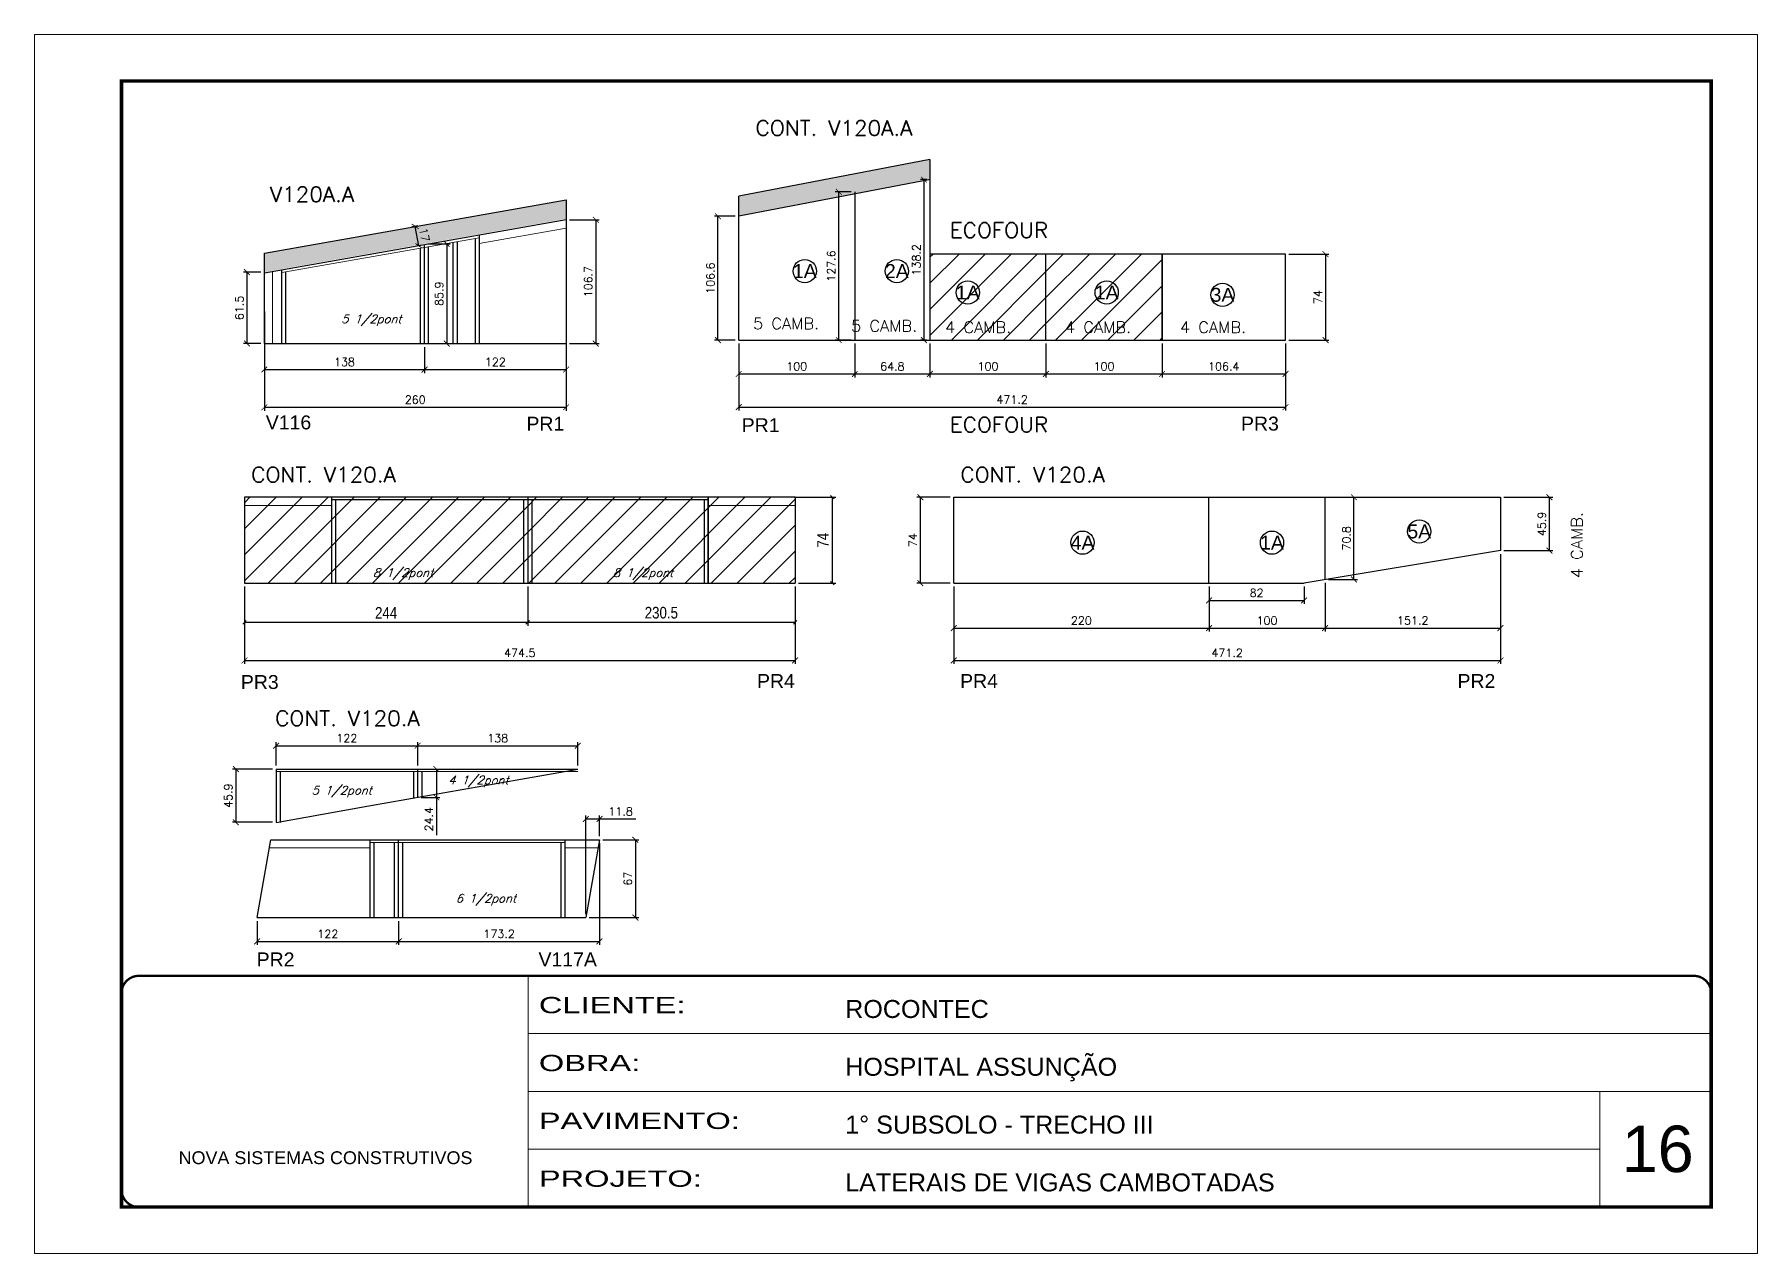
# Model space of a CAD drawing. Extents: x 2582 to 11841, y -26396 to 2611.
# Drawn here: x 7350 to 8835, y -2276 to -1226 of the extents above; entities that cross this region are included whole.
import ezdxf
from ezdxf.enums import TextEntityAlignment as Align

# ---------------------------------------------------------------- set-up
doc = ezdxf.new("R2010")
doc.units = 0
doc.linetypes.add('CONTINUO', pattern=[0])
doc.linetypes.add('DASHED', pattern=[0.75, 0.5, -0.25])
for name, color, linetype in [('5', 5, 'Continuous'), ('COTA', 241, 'Continuous'), ('Painéis', 200, 'Continuous'), ('Romaneio', 10, 'Continuous'), ('SARR_2.2x7', 40, 'Continuous'), ('SARR_3.5x7', 81, 'Continuous'), ('texto', 7, 'Continuous')]:
    doc.layers.add(name, color=color, linetype=linetype)
for name, color, linetype, lineweight in [('CARIMBO', 255, 'Continuous', 9), ('Escoras', 2, 'Continuous', 25), ('Folhas', 255, 'Continuous', 9), ('Hachura', 251, 'Continuous', 9), ('Sarr 2.2x7', 40, 'Continuous', 9), ('SARRAFO DE PRESSAO', 251, 'DASHED', 9), ('Texto Seção', 7, 'Continuous', 15)]:
    doc.layers.add(name, color=color, linetype=linetype, lineweight=lineweight)
doc.styles.add('ARIAL', font='arial.ttf')
doc.styles.add('COTA TECNICA', font='techl___.ttf', dxfattribs={"height": 10})
doc.styles.add('REGUA-120', font='ROMANS.shx', dxfattribs={"height": 15})
doc.styles.add('Romans', font='romans.shx')
doc.styles.get("Standard").update_dxf_attribs({"font": 'arial.ttf'})
doc.styles.add('Tecnologia', font='')
doc.styles.get('Tecnologia').set_extended_font_data('Forgotten Futurist')
doc.dimstyles.new('Cota Paínel', dxfattribs={"dimtxt": 7, "dimasz": 5, "dimexe": 3, "dimexo": 3, "dimgap": 3, "dimtad": 1, "dimdec": 1, "dimzin": 12, "dimdsep": 46, "dimtxsty": 'Romans', "dimblk": 'ARCHTICK', "dimcen": 0, "dimclrd": 4, "dimclre": 4, "dimclrt": 1, "dimadec": 1, "dimazin": 3, "dimtfac": 1, "dimtdec": 1, "dimtmove": 0, "dimatfit": 3, "dimldrblk": 'OBLIQUE', "dimfxl": 1, "dimtolj": 1, "dimtzin": 12, "dimarcsym": 0})
doc.dimstyles.new('PAINEL', dxfattribs={"dimtxt": 10, "dimasz": 3, "dimexe": 3, "dimexo": 3, "dimgap": 3, "dimtad": 1, "dimdec": 1, "dimzin": 12, "dimdsep": 46, "dimtxsty": 'COTA TECNICA', "dimblk1": 'OBLIQUE', "dimblk2": 'OBLIQUE', "dimsah": 1, "dimcen": 0.9, "dimclrd": 4, "dimclre": 4, "dimclrt": 240, "dimadec": 1, "dimazin": 3, "dimtfac": 1, "dimtdec": 1, "dimtmove": 0, "dimatfit": 3, "dimfxl": 1, "dimtolj": 1, "dimtzin": 12, "dimarcsym": 0})
pattern_1 = [(45, (-126439.366, -33020.383), (-11.2253202, 11.2253202), [])]
pattern_2 = [(45, (-126439.366, -33000.328), (-11.2253202, 11.2253202), [])]

msp = doc.modelspace()

# ---------------------------------------------------------------- texts
at = {"layer": '5', "linetype": 'Continuous'}
for s, p in [('V116', (7549.51, -1566.02)), ('PR1', (7774.14, -1567.16)), ('PR1', (7959.66, -1568.42)), ('PR3', (8389.98, -1567.08)), ('PR3', (7528.02, -1789.66)), ('PR4', (7972.86, -1788.77)), ('PR4', (8147.88, -1788.77)), ('PR2', (8576.56, -1788.77)), ('PR2', (7541.64, -2028.58)), ('V117A', (7784.53, -2028.58))]:
    msp.add_text(s, height=12, rotation=0.00004, dxfattribs=at).set_placement(p)
at = {"layer": 'CARIMBO', "style": 'ARIAL'}
msp.add_text('16', height=40, dxfattribs=at).set_placement((8717.99, -2205.76))
at = {"layer": 'Romaneio', "color": 255, "linetype": 'ByBlock', "style": 'ARIAL'}
for s, p in [('1A', (8014.04, -1429.71)), ('2A', (8093.36, -1429.71)), ('1A', (8154.52, -1448.14)), ('1A', (8274.22, -1448.14)), ('3A', (8374.02, -1450.15)), ('5A', (8543.6, -1653.93)), ('4A', (8253.45, -1663.6)), ('1A', (8416.67, -1663.6))]:
    msp.add_text(s, height=12, dxfattribs=at).set_placement(p, align=Align.MIDDLE_CENTER)
at = {"layer": 'texto', "color": 2, "char_height": 7.2737, "attachment_point": 5, "style": 'Romans'}
for s, insert in [('{\\Q19;\\C256;5 1/2pont}', (7640.46, -1472.09)), ('{\\Q19;\\C256;8 1/2pont}', (7667.86, -1690.65)), ('{\\Q19;\\C256;8 1/2pont}', (7874.66, -1690.65)), ('{\\Q19;\\C256;4 1/2pont}', (7732.79, -1869.27)), ('{\\Q19;\\C256;5 1/2pont}', (7614.92, -1878.08)), ('{\\Q19;\\C256;6 1/2pont}', (7739.22, -1971.15))]:
    msp.add_mtext(s, dxfattribs=dict(at, insert=insert))
at = {"layer": 'Texto Seção', "style": 'REGUA-120', "width": 1.05}
for s, height, p in [('CONT. V120A.A', 13, (7971.63, -1312.99)), ('V120A.A', 13, (7553.08, -1370.06)), ('ECOFOUR', 13, (8139.05, -1400.96)), ('5 CAMB.', 9.75, (7969.41, -1479.74)), ('5 CAMB.', 9.75, (8053.9, -1481.78)), ('4 CAMB.', 9.75, (8134.95, -1482.99)), ('4 CAMB.', 9.75, (8238.29, -1482.99)), ('4 CAMB.', 9.75, (8337.35, -1482.99)), ('ECOFOUR', 13, (8139.05, -1568.47)), ('CONT. V120.A', 13, (7536.96, -1611.52)), ('CONT. V120.A', 13, (8148.12, -1611.52)), ('CONT. V120.A', 13, (7557.58, -1821.41))]:
    msp.add_text(s, height=height, dxfattribs=at).set_placement(p)
msp.add_text('4 CAMB.', height=9.75, rotation=90, dxfattribs=at).set_placement((8684.34, -1694.26))

# ---------------------------------------------------------------- blocks, each defined once
blk = doc.blocks.new('9999999999')
at = {"color": 30, "linetype": 'CONTINUO'}
for p, q in [((98564.6, 34230.2), (98564.6, 34429.4)), ((98564.6, 34379.6), (99584, 34379.6)), ((98564.6, 34329.8), (99488, 34329.8)), ((99584, 34329.8), (99488, 34329.8)), ((99488, 34329.8), (99488, 34230.2)), ((98564.6, 34280), (99488, 34280))]:
    blk.add_line(p, q, dxfattribs=at)
at = {"color": 30, "linetype": 'CONTINUO', "const_width": 2}
blk.add_lwpolyline([(99584, 34230.2), (99584, 34414.4, 0.414214), (99569, 34429.4), (98229, 34429.4, 0.414214), (98214, 34414.4), (98214, 34245.2, 0.414214), (98229, 34230.2), (99584, 34230.2)], format="xyb", dxfattribs=at)
at = {"layer": 'Folhas'}
blk.add_lwpolyline([(98139, 34190.2), (99624, 34190.2), (99624, 35240.2), (98139, 35240.2)], close=True, dxfattribs=at)
at = {"layer": 'Folhas', "color": 30, "const_width": 3}
blk.add_lwpolyline([(98214, 34230.2), (99584, 34230.2), (99584, 35200.2), (98214, 35200.2)], close=True, dxfattribs=at)
at = {"color": 7, "linetype": 'Continuous', "ltscale": 5, "style": 'ARIAL'}
for s, height, p in [('ROCONTEC', 15.48, (98837.7, 34393.1)), ('HOSPITAL ASSUNÇÃO', 15.483, (98837.7, 34343.3)), ('1° SUBSOLO - TRECHO III', 15.483, (98837.7, 34293.5)), ('NOVA SISTEMAS CONSTRUTIVOS', 11.059, (98263.2, 34267.2)), ('LATERAIS DE VIGAS CAMBOTADAS', 15.483, (98837.7, 34243.7))]:
    blk.add_text(s, height=height, dxfattribs=at).set_placement(p)
at = {"layer": 'Folhas', "color": 7, "style": 'Tecnologia', "width": 1.5}
for s, p in [('CLIENTE:', (98573.7, 34397.2)), ('OBRA:', (98573.7, 34347.3)), ('PAVIMENTO:', (98573.7, 34297.5)), ('PROJETO:', (98573.7, 34247.7))]:
    blk.add_text(s, height=14, dxfattribs=at).set_placement(p)
blk = doc.blocks.new('_ArchTick')
at = {"color": 0, "linetype": 'ByBlock', "const_width": 0.15}
blk.add_lwpolyline([(-0.5, -0.5), (0.5, 0.5)], dxfattribs=at)
blk = doc.blocks.new('*D469')
at = {"layer": 'COTA', "color": 4, "linetype": 'ByBlock', "lineweight": -2, "transparency": 16777216}
for p, q in [((7548.3, -1495.1), (7548.3, -1517.5)), ((7686.3, -1495.1), (7686.3, -1517.5)), ((7548.3, -1514.5), (7686.3, -1514.5))]:
    blk.add_line(p, q, dxfattribs=at)
at = {"layer": 'Defpoints', "color": 0, "linetype": 'ByBlock', "transparency": 16777216}
for p in [(7548.3, -1492.1), (7686.3, -1492.1), (7686.3, -1514.5)]:
    blk.add_point(p, dxfattribs=at)
at = {"layer": 'COTA', "color": 4, "linetype": 'ByBlock', "lineweight": -2, "transparency": 16777216, "xscale": 5, "yscale": 5, "zscale": 5, "rotation": 180}
blk.add_blockref('_ArchTick', (7548.3, -1514.5), dxfattribs=at)
at = {"layer": 'COTA', "color": 4, "linetype": 'ByBlock', "lineweight": -2, "transparency": 16777216, "xscale": 5, "yscale": 5, "zscale": 5}
blk.add_blockref('_ArchTick', (7686.3, -1514.5), dxfattribs=at)
at = {"layer": 'COTA', "color": 1, "linetype": 'ByBlock', "transparency": 16777216, "insert": (7617.3, -1508), "char_height": 7, "attachment_point": 5, "style": 'Romans'}
blk.add_mtext('\\A1;138', dxfattribs=at)
blk = doc.blocks.new('_Oblique')
at = {"color": 0, "linetype": 'ByBlock', "lineweight": -2}
blk.add_line((-0.5, -0.5), (0.5, 0.5), dxfattribs=at)
blk = doc.blocks.new('*D470')
at = {"layer": 'COTA', "color": 4, "linetype": 'ByBlock', "lineweight": -2, "transparency": 16777216}
for p, q in [((7686.3, -1495.1), (7686.3, -1517.5)), ((7808.3, -1495.1), (7808.3, -1517.5)), ((7686.3, -1514.5), (7808.3, -1514.5))]:
    blk.add_line(p, q, dxfattribs=at)
at = {"layer": 'Defpoints', "color": 0, "linetype": 'ByBlock', "transparency": 16777216}
for p in [(7686.3, -1492.1), (7808.3, -1492.1), (7808.3, -1514.5)]:
    blk.add_point(p, dxfattribs=at)
at = {"layer": 'COTA', "color": 4, "linetype": 'ByBlock', "lineweight": -2, "transparency": 16777216, "xscale": 5, "yscale": 5, "zscale": 5, "rotation": 180}
blk.add_blockref('_ArchTick', (7686.3, -1514.5), dxfattribs=at)
at = {"layer": 'COTA', "color": 4, "linetype": 'ByBlock', "lineweight": -2, "transparency": 16777216, "xscale": 5, "yscale": 5, "zscale": 5}
blk.add_blockref('_ArchTick', (7808.3, -1514.5), dxfattribs=at)
at = {"layer": 'COTA', "color": 1, "linetype": 'ByBlock', "transparency": 16777216, "insert": (7747.3, -1508), "char_height": 7, "attachment_point": 5, "style": 'Romans'}
blk.add_mtext('\\A1;122', dxfattribs=at)
blk = doc.blocks.new('*D471')
at = {"layer": 'COTA', "color": 4, "linetype": 'ByBlock', "lineweight": -2, "transparency": 16777216}
for p, q in [((7545.3, -1430.6), (7530.3, -1430.6)), ((7533.3, -1430.6), (7533.3, -1492.1)), ((7545.3, -1492.1), (7530.3, -1492.1))]:
    blk.add_line(p, q, dxfattribs=at)
at = {"layer": 'Defpoints', "color": 0, "linetype": 'ByBlock', "transparency": 16777216}
for p in [(7548.3, -1430.6), (7533.3, -1492.1), (7548.3, -1492.1)]:
    blk.add_point(p, dxfattribs=at)
at = {"layer": 'COTA', "color": 4, "linetype": 'ByBlock', "lineweight": -2, "transparency": 16777216, "xscale": 5, "yscale": 5, "zscale": 5}
for p, rotation in [((7533.3, -1430.6), 90), ((7533.3, -1492.1), 270)]:
    blk.add_blockref('_ArchTick', p, dxfattribs=dict(at, rotation=rotation))
at = {"layer": 'COTA', "color": 1, "linetype": 'ByBlock', "transparency": 16777216, "insert": (7526.8, -1461.4), "char_height": 7, "attachment_point": 5, "rotation": 90, "style": 'Romans'}
blk.add_mtext('\\A1;61.5', dxfattribs=at)
blk = doc.blocks.new('*D472')
at = {"layer": 'COTA', "color": 4, "linetype": 'ByBlock', "lineweight": -2, "transparency": 16777216}
for p, q in [((7689.2, -1406.2), (7708.4, -1406.2)), ((7705.4, -1406.2), (7705.4, -1492.1)), ((7689.3, -1492.1), (7708.4, -1492.1))]:
    blk.add_line(p, q, dxfattribs=at)
at = {"layer": 'Defpoints', "color": 0, "linetype": 'ByBlock', "transparency": 16777216}
for p in [(7686.2, -1406.2), (7686.3, -1492.1), (7705.4, -1492.1)]:
    blk.add_point(p, dxfattribs=at)
at = {"layer": 'COTA', "color": 4, "linetype": 'ByBlock', "lineweight": -2, "transparency": 16777216, "xscale": 5, "yscale": 5, "zscale": 5}
for p, rotation in [((7705.4, -1406.2), 90), ((7705.4, -1492.1), 270)]:
    blk.add_blockref('_ArchTick', p, dxfattribs=dict(at, rotation=rotation))
at = {"layer": 'COTA', "color": 1, "linetype": 'ByBlock', "transparency": 16777216, "insert": (7698.9, -1449.2), "char_height": 7, "attachment_point": 5, "rotation": 90, "style": 'Romans'}
blk.add_mtext('\\A1;85.9', dxfattribs=at)
blk = doc.blocks.new('*D473')
at = {"layer": 'COTA', "color": 4, "linetype": 'ByBlock', "lineweight": -2, "transparency": 16777216}
for p, q in [((7811.3, -1385.5), (7836.9, -1385.5)), ((7833.9, -1385.5), (7833.9, -1492.1)), ((7811.3, -1492.1), (7836.9, -1492.1))]:
    blk.add_line(p, q, dxfattribs=at)
at = {"layer": 'Defpoints', "color": 0, "linetype": 'ByBlock', "transparency": 16777216}
for p in [(7808.3, -1385.5), (7808.3, -1492.1), (7833.9, -1492.1)]:
    blk.add_point(p, dxfattribs=at)
at = {"layer": 'COTA', "color": 4, "linetype": 'ByBlock', "lineweight": -2, "transparency": 16777216, "xscale": 5, "yscale": 5, "zscale": 5}
for p, rotation in [((7833.9, -1385.5), 90), ((7833.9, -1492.1), 270)]:
    blk.add_blockref('_ArchTick', p, dxfattribs=dict(at, rotation=rotation))
at = {"layer": 'COTA', "color": 1, "linetype": 'ByBlock', "transparency": 16777216, "insert": (7827.4, -1438.8), "char_height": 7, "attachment_point": 5, "rotation": 90, "style": 'Romans'}
blk.add_mtext('\\A1;106.7', dxfattribs=at)
blk = doc.blocks.new('*D474')
at = {"layer": 'COTA', "color": 4, "linetype": 'ByBlock', "lineweight": -2, "transparency": 16777216}
for p, q in [((7808.3, -1441.8), (7808.3, -1550)), ((7548.3, -1464.4), (7548.3, -1550)), ((7548.3, -1547), (7808.3, -1547))]:
    blk.add_line(p, q, dxfattribs=at)
at = {"layer": 'Defpoints', "color": 0, "linetype": 'ByBlock', "transparency": 16777216}
for p in [(7808.3, -1438.8), (7548.3, -1461.4), (7808.3, -1547)]:
    blk.add_point(p, dxfattribs=at)
at = {"layer": 'COTA', "color": 4, "linetype": 'ByBlock', "lineweight": -2, "transparency": 16777216, "xscale": 5, "yscale": 5, "zscale": 5, "rotation": 180}
blk.add_blockref('_ArchTick', (7548.3, -1547), dxfattribs=at)
at = {"layer": 'COTA', "color": 4, "linetype": 'ByBlock', "lineweight": -2, "transparency": 16777216, "xscale": 5, "yscale": 5, "zscale": 5}
blk.add_blockref('_ArchTick', (7808.3, -1547), dxfattribs=at)
at = {"layer": 'COTA', "color": 1, "linetype": 'ByBlock', "transparency": 16777216, "insert": (7678.3, -1540.5), "char_height": 7, "attachment_point": 5, "style": 'Romans'}
blk.add_mtext('\\A1;260', dxfattribs=at)
blk = doc.blocks.new('*D475')
at = {"layer": 'COTA', "color": 4, "linetype": 'ByBlock', "lineweight": -2, "transparency": 16777216}
for p, q in [((8431.3, -1415.1), (8465.8, -1415.1)), ((8462.8, -1415.1), (8462.8, -1489.1)), ((8431.3, -1489.1), (8465.8, -1489.1))]:
    blk.add_line(p, q, dxfattribs=at)
at = {"layer": 'Defpoints', "color": 0, "linetype": 'ByBlock', "transparency": 16777216}
for p in [(8428.3, -1415.1), (8428.3, -1489.1), (8462.8, -1489.1)]:
    blk.add_point(p, dxfattribs=at)
at = {"layer": 'COTA', "color": 4, "linetype": 'ByBlock', "lineweight": -2, "transparency": 16777216, "xscale": 5, "yscale": 5, "zscale": 5}
for p, rotation in [((8462.8, -1415.1), 90), ((8462.8, -1489.1), 270)]:
    blk.add_blockref('_ArchTick', p, dxfattribs=dict(at, rotation=rotation))
at = {"layer": 'COTA', "color": 1, "linetype": 'ByBlock', "transparency": 16777216, "insert": (8456.3, -1452.1), "char_height": 7, "attachment_point": 5, "rotation": 90, "style": 'Romans'}
blk.add_mtext('\\A1;74', dxfattribs=at)
blk = doc.blocks.new('*D476')
at = {"layer": 'COTA', "color": 4, "linetype": 'ByBlock', "lineweight": -2, "transparency": 16777216}
for p, q in [((8121.9, -1492.1), (8121.9, -1521.3)), ((8221.9, -1492.1), (8221.9, -1521.3)), ((8121.9, -1518.3), (8221.9, -1518.3))]:
    blk.add_line(p, q, dxfattribs=at)
at = {"layer": 'Defpoints', "color": 0, "linetype": 'ByBlock', "transparency": 16777216}
for p in [(8121.9, -1489.1), (8221.9, -1489.1), (8221.9, -1518.3)]:
    blk.add_point(p, dxfattribs=at)
at = {"layer": 'COTA', "color": 4, "linetype": 'ByBlock', "lineweight": -2, "transparency": 16777216, "xscale": 5, "yscale": 5, "zscale": 5, "rotation": 180}
blk.add_blockref('_ArchTick', (8121.9, -1518.3), dxfattribs=at)
at = {"layer": 'COTA', "color": 4, "linetype": 'ByBlock', "lineweight": -2, "transparency": 16777216, "xscale": 5, "yscale": 5, "zscale": 5}
blk.add_blockref('_ArchTick', (8221.9, -1518.3), dxfattribs=at)
at = {"layer": 'COTA', "color": 1, "linetype": 'ByBlock', "transparency": 16777216, "insert": (8171.9, -1511.8), "char_height": 7, "attachment_point": 5, "style": 'Romans'}
blk.add_mtext('\\A1;100', dxfattribs=at)
blk = doc.blocks.new('*D477')
at = {"layer": 'COTA', "color": 4, "linetype": 'ByBlock', "lineweight": -2, "transparency": 16777216}
for p, q in [((8321.9, -1492.1), (8321.9, -1521.3)), ((8428.3, -1492.1), (8428.3, -1521.3)), ((8321.9, -1518.3), (8428.3, -1518.3))]:
    blk.add_line(p, q, dxfattribs=at)
at = {"layer": 'Defpoints', "color": 0, "linetype": 'ByBlock', "transparency": 16777216}
for p in [(8321.9, -1489.1), (8428.3, -1489.1), (8428.3, -1518.3)]:
    blk.add_point(p, dxfattribs=at)
at = {"layer": 'COTA', "color": 4, "linetype": 'ByBlock', "lineweight": -2, "transparency": 16777216, "xscale": 5, "yscale": 5, "zscale": 5, "rotation": 180}
blk.add_blockref('_ArchTick', (8321.9, -1518.3), dxfattribs=at)
at = {"layer": 'COTA', "color": 4, "linetype": 'ByBlock', "lineweight": -2, "transparency": 16777216, "xscale": 5, "yscale": 5, "zscale": 5}
blk.add_blockref('_ArchTick', (8428.3, -1518.3), dxfattribs=at)
at = {"layer": 'COTA', "color": 1, "linetype": 'ByBlock', "transparency": 16777216, "insert": (8375.1, -1511.8), "char_height": 7, "attachment_point": 5, "style": 'Romans'}
blk.add_mtext('\\A1;106.4', dxfattribs=at)
blk = doc.blocks.new('*D478')
at = {"layer": 'COTA', "color": 4, "linetype": 'ByBlock', "lineweight": -2, "transparency": 16777216}
for p, q in [((8221.9, -1492.1), (8221.9, -1521.3)), ((8321.9, -1492.1), (8321.9, -1521.3)), ((8221.9, -1518.3), (8321.9, -1518.3))]:
    blk.add_line(p, q, dxfattribs=at)
at = {"layer": 'Defpoints', "color": 0, "linetype": 'ByBlock', "transparency": 16777216}
for p in [(8221.9, -1489.1), (8321.9, -1489.1), (8321.9, -1518.3)]:
    blk.add_point(p, dxfattribs=at)
at = {"layer": 'COTA', "color": 4, "linetype": 'ByBlock', "lineweight": -2, "transparency": 16777216, "xscale": 5, "yscale": 5, "zscale": 5, "rotation": 180}
blk.add_blockref('_ArchTick', (8221.9, -1518.3), dxfattribs=at)
at = {"layer": 'COTA', "color": 4, "linetype": 'ByBlock', "lineweight": -2, "transparency": 16777216, "xscale": 5, "yscale": 5, "zscale": 5}
blk.add_blockref('_ArchTick', (8321.9, -1518.3), dxfattribs=at)
at = {"layer": 'COTA', "color": 1, "linetype": 'ByBlock', "transparency": 16777216, "insert": (8271.9, -1511.8), "char_height": 7, "attachment_point": 5, "style": 'Romans'}
blk.add_mtext('\\A1;100', dxfattribs=at)
blk = doc.blocks.new('*D479')
at = {"layer": 'COTA', "color": 4, "linetype": 'ByBlock', "lineweight": -2, "transparency": 16777216}
for p, q in [((8057.1, -1492.1), (8057.1, -1521.3)), ((8121.9, -1492.1), (8121.9, -1521.3)), ((8057.1, -1518.3), (8121.9, -1518.3))]:
    blk.add_line(p, q, dxfattribs=at)
at = {"layer": 'Defpoints', "color": 0, "linetype": 'ByBlock', "transparency": 16777216}
for p in [(8057.1, -1489.1), (8121.9, -1489.1), (8121.9, -1518.3)]:
    blk.add_point(p, dxfattribs=at)
at = {"layer": 'COTA', "color": 4, "linetype": 'ByBlock', "lineweight": -2, "transparency": 16777216, "xscale": 5, "yscale": 5, "zscale": 5, "rotation": 180}
blk.add_blockref('_ArchTick', (8057.1, -1518.3), dxfattribs=at)
at = {"layer": 'COTA', "color": 4, "linetype": 'ByBlock', "lineweight": -2, "transparency": 16777216, "xscale": 5, "yscale": 5, "zscale": 5}
blk.add_blockref('_ArchTick', (8121.9, -1518.3), dxfattribs=at)
at = {"layer": 'COTA', "color": 1, "linetype": 'ByBlock', "transparency": 16777216, "insert": (8089.5, -1511.8), "char_height": 7, "attachment_point": 5, "style": 'Romans'}
blk.add_mtext('\\A1;64.8', dxfattribs=at)
blk = doc.blocks.new('*D480')
at = {"layer": 'COTA', "color": 4, "linetype": 'ByBlock', "lineweight": -2, "transparency": 16777216}
for p, q in [((7957.1, -1492.1), (7957.1, -1521.3)), ((8057.1, -1492.1), (8057.1, -1521.3)), ((7957.1, -1518.3), (8057.1, -1518.3))]:
    blk.add_line(p, q, dxfattribs=at)
at = {"layer": 'Defpoints', "color": 0, "linetype": 'ByBlock', "transparency": 16777216}
for p in [(7957.1, -1489.1), (8057.1, -1489.1), (8057.1, -1518.3)]:
    blk.add_point(p, dxfattribs=at)
at = {"layer": 'COTA', "color": 4, "linetype": 'ByBlock', "lineweight": -2, "transparency": 16777216, "xscale": 5, "yscale": 5, "zscale": 5, "rotation": 180}
blk.add_blockref('_ArchTick', (7957.1, -1518.3), dxfattribs=at)
at = {"layer": 'COTA', "color": 4, "linetype": 'ByBlock', "lineweight": -2, "transparency": 16777216, "xscale": 5, "yscale": 5, "zscale": 5}
blk.add_blockref('_ArchTick', (8057.1, -1518.3), dxfattribs=at)
at = {"layer": 'COTA', "color": 1, "linetype": 'ByBlock', "transparency": 16777216, "insert": (8007.1, -1511.8), "char_height": 7, "attachment_point": 5, "style": 'Romans'}
blk.add_mtext('\\A1;100', dxfattribs=at)
blk = doc.blocks.new('*D75')
at = {"layer": 'COTA', "color": 4, "linetype": 'ByBlock', "lineweight": -2, "transparency": 16777216}
for p, q in [((7957.1, -1492.1), (7957.1, -1549.9)), ((8428.3, -1492.1), (8428.3, -1549.9)), ((7957.1, -1546.9), (8428.3, -1546.9))]:
    blk.add_line(p, q, dxfattribs=at)
at = {"layer": 'Defpoints', "color": 0, "linetype": 'ByBlock', "transparency": 16777216}
for p in [(7957.1, -1489.1), (8428.3, -1489.1), (8428.3, -1546.9)]:
    blk.add_point(p, dxfattribs=at)
at = {"layer": 'COTA', "color": 4, "linetype": 'ByBlock', "lineweight": -2, "transparency": 16777216, "xscale": 5, "yscale": 5, "zscale": 5, "rotation": 180}
blk.add_blockref('_ArchTick', (7957.1, -1546.9), dxfattribs=at)
at = {"layer": 'COTA', "color": 4, "linetype": 'ByBlock', "lineweight": -2, "transparency": 16777216, "xscale": 5, "yscale": 5, "zscale": 5}
blk.add_blockref('_ArchTick', (8428.3, -1546.9), dxfattribs=at)
at = {"layer": 'COTA', "color": 1, "linetype": 'ByBlock', "transparency": 16777216, "insert": (8192.7, -1540.4), "char_height": 7, "attachment_point": 5, "style": 'Romans'}
blk.add_mtext('\\A1;471.2', dxfattribs=at)
blk = doc.blocks.new('*D481')
at = {"layer": 'COTA', "color": 4, "linetype": 'ByBlock', "lineweight": -2, "transparency": 16777216}
for p, q in [((8119.3, -1350.9), (8113.7, -1350.9)), ((8116.7, -1350.9), (8116.7, -1489.1)), ((8118.9, -1489.1), (8113.7, -1489.1))]:
    blk.add_line(p, q, dxfattribs=at)
at = {"layer": 'Defpoints', "color": 0, "linetype": 'ByBlock', "transparency": 16777216}
for p in [(8122.3, -1350.9), (8116.7, -1489.1), (8121.9, -1489.1)]:
    blk.add_point(p, dxfattribs=at)
at = {"layer": 'COTA', "color": 4, "linetype": 'ByBlock', "lineweight": -2, "transparency": 16777216, "xscale": 5, "yscale": 5, "zscale": 5}
for p, rotation in [((8116.7, -1350.9), 90), ((8116.7, -1489.1), 270)]:
    blk.add_blockref('_ArchTick', p, dxfattribs=dict(at, rotation=rotation))
at = {"layer": 'COTA', "color": 1, "linetype": 'ByBlock', "transparency": 16777216, "insert": (8110.2, -1420), "char_height": 7, "attachment_point": 5, "rotation": 90, "style": 'Romans'}
blk.add_mtext('\\A1;138.2', dxfattribs=at)
blk = doc.blocks.new('*D482')
at = {"layer": 'COTA', "color": 4, "linetype": 'ByBlock', "lineweight": -2, "transparency": 16777216}
for p, q in [((8054.1, -1361.4), (8040.3, -1361.4)), ((8043.3, -1489.1), (8043.3, -1361.4)), ((8054.1, -1489.1), (8040.3, -1489.1))]:
    blk.add_line(p, q, dxfattribs=at)
at = {"layer": 'Defpoints', "color": 0, "linetype": 'ByBlock', "transparency": 16777216}
for p in [(8043.3, -1361.4), (8057.1, -1361.4), (8057.1, -1489.1)]:
    blk.add_point(p, dxfattribs=at)
at = {"layer": 'COTA', "color": 4, "linetype": 'ByBlock', "lineweight": -2, "transparency": 16777216, "xscale": 5, "yscale": 5, "zscale": 5}
for p, rotation in [((8043.3, -1361.4), 90), ((8043.3, -1489.1), 270)]:
    blk.add_blockref('_ArchTick', p, dxfattribs=dict(at, rotation=rotation))
at = {"layer": 'COTA', "color": 1, "linetype": 'ByBlock', "transparency": 16777216, "insert": (8036.8, -1425.3), "char_height": 7, "attachment_point": 5, "rotation": 90, "style": 'Romans'}
blk.add_mtext('\\A1;127.6', dxfattribs=at)
blk = doc.blocks.new('*D483')
at = {"layer": 'COTA', "color": 4, "linetype": 'ByBlock', "lineweight": -2, "transparency": 16777216}
for p, q in [((7954.1, -1382.5), (7936.2, -1382.5)), ((7939.2, -1489.1), (7939.2, -1382.5)), ((7954.1, -1489.1), (7936.2, -1489.1))]:
    blk.add_line(p, q, dxfattribs=at)
at = {"layer": 'Defpoints', "color": 0, "linetype": 'ByBlock', "transparency": 16777216}
for p in [(7939.2, -1382.5), (7957.1, -1382.5), (7957.1, -1489.1)]:
    blk.add_point(p, dxfattribs=at)
at = {"layer": 'COTA', "color": 4, "linetype": 'ByBlock', "lineweight": -2, "transparency": 16777216, "xscale": 5, "yscale": 5, "zscale": 5}
for p, rotation in [((7939.2, -1382.5), 90), ((7939.2, -1489.1), 270)]:
    blk.add_blockref('_ArchTick', p, dxfattribs=dict(at, rotation=rotation))
at = {"layer": 'COTA', "color": 1, "linetype": 'ByBlock', "transparency": 16777216, "insert": (7932.7, -1435.8), "char_height": 7, "attachment_point": 5, "rotation": 90, "style": 'Romans'}
blk.add_mtext('\\A1;106.6', dxfattribs=at)
blk = doc.blocks.new('*D571')
at = {"layer": 'COTA', "color": 4, "linetype": 'ByBlock', "lineweight": -2, "transparency": 16777216}
for p, q in [((7531.2, -1701.5), (7531.2, -1735.2)), ((7775.2, -1701.5), (7775.2, -1735.2)), ((7531.2, -1732.2), (7775.2, -1732.2))]:
    blk.add_line(p, q, dxfattribs=at)
at = {"layer": 'Defpoints', "color": 0, "linetype": 'ByBlock', "transparency": 16777216}
for p in [(7531.2, -1698.5), (7775.2, -1698.5), (7775.2, -1732.2)]:
    blk.add_point(p, dxfattribs=at)
at = {"layer": 'COTA', "color": 4, "linetype": 'ByBlock', "lineweight": -2, "transparency": 16777216, "xscale": 3, "yscale": 3, "zscale": 3, "rotation": 180}
blk.add_blockref('_Oblique', (7531.2, -1732.2), dxfattribs=at)
at = {"layer": 'COTA', "color": 4, "linetype": 'ByBlock', "lineweight": -2, "transparency": 16777216, "xscale": 3, "yscale": 3, "zscale": 3}
blk.add_blockref('_Oblique', (7775.2, -1732.2), dxfattribs=at)
at = {"layer": 'COTA', "color": 240, "linetype": 'ByBlock', "transparency": 16777216, "insert": (7653.2, -1724.1), "char_height": 10, "attachment_point": 5, "style": 'COTA TECNICA'}
blk.add_mtext('\\A1;244', dxfattribs=at)
blk = doc.blocks.new('*D572')
at = {"layer": 'COTA', "color": 4, "linetype": 'ByBlock', "lineweight": -2, "transparency": 16777216}
for p, q in [((7775.2, -1701.5), (7775.2, -1735.2)), ((8005.7, -1701.5), (8005.7, -1735.2)), ((7775.2, -1732.2), (8005.7, -1732.2))]:
    blk.add_line(p, q, dxfattribs=at)
at = {"layer": 'Defpoints', "color": 0, "linetype": 'ByBlock', "transparency": 16777216}
for p in [(7775.2, -1698.5), (8005.7, -1698.5), (8005.7, -1732.2)]:
    blk.add_point(p, dxfattribs=at)
at = {"layer": 'COTA', "color": 4, "linetype": 'ByBlock', "lineweight": -2, "transparency": 16777216, "xscale": 3, "yscale": 3, "zscale": 3, "rotation": 180}
blk.add_blockref('_Oblique', (7775.2, -1732.2), dxfattribs=at)
at = {"layer": 'COTA', "color": 4, "linetype": 'ByBlock', "lineweight": -2, "transparency": 16777216, "xscale": 3, "yscale": 3, "zscale": 3}
blk.add_blockref('_Oblique', (8005.7, -1732.2), dxfattribs=at)
at = {"layer": 'COTA', "color": 240, "linetype": 'ByBlock', "transparency": 16777216, "insert": (7890.4, -1724), "char_height": 10, "attachment_point": 5, "style": 'COTA TECNICA'}
blk.add_mtext('\\A1;230.5', dxfattribs=at)
blk = doc.blocks.new('*D85')
at = {"layer": 'Defpoints', "color": 0, "linetype": 'ByBlock', "transparency": 16777216}
for p in [(8002.2, -1624.5), (8037.8, -1624.5), (8005.7, -1698.5)]:
    blk.add_point(p, dxfattribs=at)
at = {"layer": 'Escoras', "color": 4, "linetype": 'ByBlock', "lineweight": -2, "transparency": 16777216}
for p, q in [((8005.2, -1624.5), (8040.8, -1624.5)), ((8037.8, -1698.5), (8037.8, -1624.5)), ((8008.7, -1698.5), (8040.8, -1698.5))]:
    blk.add_line(p, q, dxfattribs=at)
at = {"layer": 'Escoras', "color": 4, "linetype": 'ByBlock', "lineweight": -2, "transparency": 16777216, "xscale": 3, "yscale": 3, "zscale": 3}
for p, rotation in [((8037.8, -1624.5), 90), ((8037.8, -1698.5), 270)]:
    blk.add_blockref('_Oblique', p, dxfattribs=dict(at, rotation=rotation))
at = {"layer": 'Escoras', "color": 240, "linetype": 'ByBlock', "transparency": 16777216, "insert": (8029.7, -1661.5), "char_height": 10, "attachment_point": 5, "rotation": 90, "style": 'COTA TECNICA'}
blk.add_mtext('\\A1;74', dxfattribs=at)
blk = doc.blocks.new('*D573')
at = {"layer": 'COTA', "color": 4, "linetype": 'ByBlock', "lineweight": -2, "transparency": 16777216}
for p, q in [((7531.2, -1701.5), (7531.2, -1768.1)), ((8005.7, -1701.5), (8005.7, -1768.1)), ((7531.2, -1765.1), (8005.7, -1765.1))]:
    blk.add_line(p, q, dxfattribs=at)
at = {"layer": 'Defpoints', "color": 0, "linetype": 'ByBlock', "transparency": 16777216}
for p in [(7531.2, -1698.5), (8005.7, -1698.5), (8005.7, -1765.1)]:
    blk.add_point(p, dxfattribs=at)
at = {"layer": 'COTA', "color": 4, "linetype": 'ByBlock', "lineweight": -2, "transparency": 16777216, "xscale": 5, "yscale": 5, "zscale": 5, "rotation": 180}
blk.add_blockref('_ArchTick', (7531.2, -1765.1), dxfattribs=at)
at = {"layer": 'COTA', "color": 4, "linetype": 'ByBlock', "lineweight": -2, "transparency": 16777216, "xscale": 5, "yscale": 5, "zscale": 5}
blk.add_blockref('_ArchTick', (8005.7, -1765.1), dxfattribs=at)
at = {"layer": 'COTA', "color": 1, "linetype": 'ByBlock', "transparency": 16777216, "insert": (7768.4, -1758.6), "char_height": 7, "attachment_point": 5, "style": 'Romans'}
blk.add_mtext('\\A1;474.5', dxfattribs=at)
blk = doc.blocks.new('*D574')
at = {"layer": 'COTA', "color": 4, "linetype": 'ByBlock', "lineweight": -2, "transparency": 16777216}
for p, q in [((8142.4, -1701.5), (8142.4, -1740.2)), ((8362.4, -1701.5), (8362.4, -1740.2)), ((8142.4, -1737.2), (8362.4, -1737.2))]:
    blk.add_line(p, q, dxfattribs=at)
at = {"layer": 'Defpoints', "color": 0, "linetype": 'ByBlock', "transparency": 16777216}
for p in [(8142.4, -1698.5), (8362.4, -1698.5), (8362.4, -1737.2)]:
    blk.add_point(p, dxfattribs=at)
at = {"layer": 'COTA', "color": 4, "linetype": 'ByBlock', "lineweight": -2, "transparency": 16777216, "xscale": 5, "yscale": 5, "zscale": 5, "rotation": 180}
blk.add_blockref('_ArchTick', (8142.4, -1737.2), dxfattribs=at)
at = {"layer": 'COTA', "color": 4, "linetype": 'ByBlock', "lineweight": -2, "transparency": 16777216, "xscale": 5, "yscale": 5, "zscale": 5}
blk.add_blockref('_ArchTick', (8362.4, -1737.2), dxfattribs=at)
at = {"layer": 'COTA', "color": 1, "linetype": 'ByBlock', "transparency": 16777216, "insert": (8252.4, -1730.7), "char_height": 7, "attachment_point": 5, "style": 'Romans'}
blk.add_mtext('\\A1;220', dxfattribs=at)
blk = doc.blocks.new('*D575')
at = {"layer": 'COTA', "color": 4, "linetype": 'ByBlock', "lineweight": -2, "transparency": 16777216}
for p, q in [((8362.4, -1701.5), (8362.4, -1740.2)), ((8462.4, -1698.3), (8462.4, -1740.2)), ((8362.4, -1737.2), (8462.4, -1737.2))]:
    blk.add_line(p, q, dxfattribs=at)
at = {"layer": 'Defpoints', "color": 0, "linetype": 'ByBlock', "transparency": 16777216}
for p in [(8362.4, -1698.5), (8462.4, -1695.3), (8462.4, -1737.2)]:
    blk.add_point(p, dxfattribs=at)
at = {"layer": 'COTA', "color": 4, "linetype": 'ByBlock', "lineweight": -2, "transparency": 16777216, "xscale": 5, "yscale": 5, "zscale": 5, "rotation": 180}
blk.add_blockref('_ArchTick', (8362.4, -1737.2), dxfattribs=at)
at = {"layer": 'COTA', "color": 4, "linetype": 'ByBlock', "lineweight": -2, "transparency": 16777216, "xscale": 5, "yscale": 5, "zscale": 5}
blk.add_blockref('_ArchTick', (8462.4, -1737.2), dxfattribs=at)
at = {"layer": 'COTA', "color": 1, "linetype": 'ByBlock', "transparency": 16777216, "insert": (8412.4, -1730.7), "char_height": 7, "attachment_point": 5, "style": 'Romans'}
blk.add_mtext('\\A1;100', dxfattribs=at)
blk = doc.blocks.new('*D576')
at = {"layer": 'COTA', "color": 4, "linetype": 'ByBlock', "lineweight": -2, "transparency": 16777216}
for p, q in [((8613.6, -1673.4), (8613.6, -1740.2)), ((8462.4, -1698.3), (8462.4, -1740.2)), ((8462.4, -1737.2), (8613.6, -1737.2))]:
    blk.add_line(p, q, dxfattribs=at)
at = {"layer": 'Defpoints', "color": 0, "linetype": 'ByBlock', "transparency": 16777216}
for p in [(8613.6, -1670.4), (8462.4, -1695.3), (8613.6, -1737.2)]:
    blk.add_point(p, dxfattribs=at)
at = {"layer": 'COTA', "color": 4, "linetype": 'ByBlock', "lineweight": -2, "transparency": 16777216, "xscale": 5, "yscale": 5, "zscale": 5, "rotation": 180}
blk.add_blockref('_ArchTick', (8462.4, -1737.2), dxfattribs=at)
at = {"layer": 'COTA', "color": 4, "linetype": 'ByBlock', "lineweight": -2, "transparency": 16777216, "xscale": 5, "yscale": 5, "zscale": 5}
blk.add_blockref('_ArchTick', (8613.6, -1737.2), dxfattribs=at)
at = {"layer": 'COTA', "color": 1, "linetype": 'ByBlock', "transparency": 16777216, "insert": (8538, -1730.7), "char_height": 7, "attachment_point": 5, "style": 'Romans'}
blk.add_mtext('\\A1;151.2', dxfattribs=at)
blk = doc.blocks.new('*D577')
at = {"layer": 'COTA', "color": 4, "linetype": 'ByBlock', "lineweight": -2, "transparency": 16777216}
for p, q in [((8139.4, -1624.5), (8110.6, -1624.5)), ((8113.6, -1624.5), (8113.6, -1698.5)), ((8139.4, -1698.5), (8110.6, -1698.5))]:
    blk.add_line(p, q, dxfattribs=at)
at = {"layer": 'Defpoints', "color": 0, "linetype": 'ByBlock', "transparency": 16777216}
for p in [(8142.4, -1624.5), (8113.6, -1698.5), (8142.4, -1698.5)]:
    blk.add_point(p, dxfattribs=at)
at = {"layer": 'COTA', "color": 4, "linetype": 'ByBlock', "lineweight": -2, "transparency": 16777216, "xscale": 5, "yscale": 5, "zscale": 5}
for p, rotation in [((8113.6, -1624.5), 90), ((8113.6, -1698.5), 270)]:
    blk.add_blockref('_ArchTick', p, dxfattribs=dict(at, rotation=rotation))
at = {"layer": 'COTA', "color": 1, "linetype": 'ByBlock', "transparency": 16777216, "insert": (8107.1, -1661.5), "char_height": 7, "attachment_point": 5, "rotation": 90, "style": 'Romans'}
blk.add_mtext('\\A1;74', dxfattribs=at)
blk = doc.blocks.new('*D578')
at = {"layer": 'COTA', "color": 4, "linetype": 'ByBlock', "lineweight": -2, "transparency": 16777216}
for p, q in [((8616.6, -1624.5), (8658.7, -1624.5)), ((8655.7, -1670.4), (8655.7, -1624.5)), ((8616.6, -1670.4), (8658.7, -1670.4))]:
    blk.add_line(p, q, dxfattribs=at)
at = {"layer": 'Defpoints', "color": 0, "linetype": 'ByBlock', "transparency": 16777216}
for p in [(8613.6, -1624.5), (8655.7, -1624.5), (8613.6, -1670.4)]:
    blk.add_point(p, dxfattribs=at)
at = {"layer": 'COTA', "color": 4, "linetype": 'ByBlock', "lineweight": -2, "transparency": 16777216, "xscale": 5, "yscale": 5, "zscale": 5}
for p, rotation in [((8655.7, -1624.5), 90), ((8655.7, -1670.4), 270)]:
    blk.add_blockref('_ArchTick', p, dxfattribs=dict(at, rotation=rotation))
at = {"layer": 'COTA', "color": 1, "linetype": 'ByBlock', "transparency": 16777216, "insert": (8649.2, -1647.5), "char_height": 7, "attachment_point": 5, "rotation": 90, "style": 'Romans'}
blk.add_mtext('\\A1;45.9', dxfattribs=at)
blk = doc.blocks.new('*D579')
at = {"layer": 'COTA', "color": 4, "linetype": 'ByBlock', "lineweight": -2, "transparency": 16777216}
for p, q in [((8465.4, -1624.5), (8490.3, -1624.5)), ((8487.3, -1695.3), (8487.3, -1624.5)), ((8465.4, -1695.3), (8490.3, -1695.3))]:
    blk.add_line(p, q, dxfattribs=at)
at = {"layer": 'Defpoints', "color": 0, "linetype": 'ByBlock', "transparency": 16777216}
for p in [(8462.4, -1624.5), (8487.3, -1624.5), (8462.4, -1695.3)]:
    blk.add_point(p, dxfattribs=at)
at = {"layer": 'COTA', "color": 4, "linetype": 'ByBlock', "lineweight": -2, "transparency": 16777216, "xscale": 5, "yscale": 5, "zscale": 5}
for p, rotation in [((8487.3, -1624.5), 90), ((8487.3, -1695.3), 270)]:
    blk.add_blockref('_ArchTick', p, dxfattribs=dict(at, rotation=rotation))
at = {"layer": 'COTA', "color": 1, "linetype": 'ByBlock', "transparency": 16777216, "insert": (8480.8, -1659.9), "char_height": 7, "attachment_point": 5, "rotation": 90, "style": 'Romans'}
blk.add_mtext('\\A1;70.8', dxfattribs=at)
blk = doc.blocks.new('*D86')
at = {"layer": 'COTA', "color": 4, "linetype": 'ByBlock', "lineweight": -2, "transparency": 16777216}
for p, q in [((8362.4, -1701.5), (8362.4, -1716.4)), ((8444.3, -1701.5), (8444.3, -1716.4)), ((8362.4, -1713.4), (8444.3, -1713.4))]:
    blk.add_line(p, q, dxfattribs=at)
at = {"layer": 'Defpoints', "color": 0, "linetype": 'ByBlock', "transparency": 16777216}
for p in [(8362.4, -1698.5), (8444.3, -1698.5), (8444.3, -1713.4)]:
    blk.add_point(p, dxfattribs=at)
at = {"layer": 'COTA', "color": 4, "linetype": 'ByBlock', "lineweight": -2, "transparency": 16777216, "xscale": 5, "yscale": 5, "zscale": 5, "rotation": 180}
blk.add_blockref('_ArchTick', (8362.4, -1713.4), dxfattribs=at)
at = {"layer": 'COTA', "color": 4, "linetype": 'ByBlock', "lineweight": -2, "transparency": 16777216, "xscale": 5, "yscale": 5, "zscale": 5}
blk.add_blockref('_ArchTick', (8444.3, -1713.4), dxfattribs=at)
at = {"layer": 'COTA', "color": 1, "linetype": 'ByBlock', "transparency": 16777216, "insert": (8403.4, -1706.9), "char_height": 7, "attachment_point": 5, "style": 'Romans'}
blk.add_mtext('\\A1;82', dxfattribs=at)
blk = doc.blocks.new('*D87')
at = {"layer": 'COTA', "color": 4, "linetype": 'ByBlock', "lineweight": -2, "transparency": 16777216}
for p, q in [((8613.6, -1673.4), (8613.6, -1768.1)), ((8142.4, -1701.5), (8142.4, -1768.1)), ((8142.4, -1765.1), (8613.6, -1765.1))]:
    blk.add_line(p, q, dxfattribs=at)
at = {"layer": 'Defpoints', "color": 0, "linetype": 'ByBlock', "transparency": 16777216}
for p in [(8613.6, -1670.4), (8142.4, -1698.5), (8613.6, -1765.1)]:
    blk.add_point(p, dxfattribs=at)
at = {"layer": 'COTA', "color": 4, "linetype": 'ByBlock', "lineweight": -2, "transparency": 16777216, "xscale": 5, "yscale": 5, "zscale": 5, "rotation": 180}
blk.add_blockref('_ArchTick', (8142.4, -1765.1), dxfattribs=at)
at = {"layer": 'COTA', "color": 4, "linetype": 'ByBlock', "lineweight": -2, "transparency": 16777216, "xscale": 5, "yscale": 5, "zscale": 5}
blk.add_blockref('_ArchTick', (8613.6, -1765.1), dxfattribs=at)
at = {"layer": 'COTA', "color": 1, "linetype": 'ByBlock', "transparency": 16777216, "insert": (8378, -1758.6), "char_height": 7, "attachment_point": 5, "style": 'Romans'}
blk.add_mtext('\\A1;471.2', dxfattribs=at)
blk = doc.blocks.new('*D580')
at = {"layer": 'COTA', "color": 4, "linetype": 'ByBlock', "lineweight": -2, "transparency": 16777216}
for p, q in [((7558.4, -1855.6), (7558.4, -1835.5)), ((7558.4, -1838.5), (7680.4, -1838.5)), ((7680.4, -1855.6), (7680.4, -1835.5))]:
    blk.add_line(p, q, dxfattribs=at)
at = {"layer": 'Defpoints', "color": 0, "linetype": 'ByBlock', "transparency": 16777216}
for p in [(7680.4, -1838.5), (7558.4, -1858.6), (7680.4, -1858.6)]:
    blk.add_point(p, dxfattribs=at)
at = {"layer": 'COTA', "color": 4, "linetype": 'ByBlock', "lineweight": -2, "transparency": 16777216, "xscale": 5, "yscale": 5, "zscale": 5, "rotation": 180}
blk.add_blockref('_ArchTick', (7558.4, -1838.5), dxfattribs=at)
at = {"layer": 'COTA', "color": 4, "linetype": 'ByBlock', "lineweight": -2, "transparency": 16777216, "xscale": 5, "yscale": 5, "zscale": 5}
blk.add_blockref('_ArchTick', (7680.4, -1838.5), dxfattribs=at)
at = {"layer": 'COTA', "color": 1, "linetype": 'ByBlock', "transparency": 16777216, "insert": (7619.4, -1832), "char_height": 7, "attachment_point": 5, "style": 'Romans'}
blk.add_mtext('\\A1;122', dxfattribs=at)
blk = doc.blocks.new('*D581')
at = {"layer": 'COTA', "color": 4, "linetype": 'ByBlock', "lineweight": -2, "transparency": 16777216}
for p, q in [((7555.4, -1858.6), (7520.7, -1858.6)), ((7523.7, -1858.6), (7523.7, -1904.5)), ((7555.4, -1904.5), (7520.7, -1904.5))]:
    blk.add_line(p, q, dxfattribs=at)
at = {"layer": 'Defpoints', "color": 0, "linetype": 'ByBlock', "transparency": 16777216}
for p in [(7558.4, -1858.6), (7523.7, -1904.5), (7558.4, -1904.5)]:
    blk.add_point(p, dxfattribs=at)
at = {"layer": 'COTA', "color": 4, "linetype": 'ByBlock', "lineweight": -2, "transparency": 16777216, "xscale": 5, "yscale": 5, "zscale": 5}
for p, rotation in [((7523.7, -1858.6), 90), ((7523.7, -1904.5), 270)]:
    blk.add_blockref('_ArchTick', p, dxfattribs=dict(at, rotation=rotation))
at = {"layer": 'COTA', "color": 1, "linetype": 'ByBlock', "transparency": 16777216, "insert": (7517.2, -1881.6), "char_height": 7, "attachment_point": 5, "rotation": 90, "style": 'Romans'}
blk.add_mtext('\\A1;45.9', dxfattribs=at)
blk = doc.blocks.new('*D88')
at = {"layer": 'COTA', "color": 4, "linetype": 'ByBlock', "lineweight": -2, "transparency": 16777216}
for p, q in [((7680.4, -1855.6), (7680.4, -1835.5)), ((7680.4, -1838.5), (7818.4, -1838.5)), ((7818.4, -1855.6), (7818.4, -1835.5))]:
    blk.add_line(p, q, dxfattribs=at)
at = {"layer": 'Defpoints', "color": 0, "linetype": 'ByBlock', "transparency": 16777216}
for p in [(7818.4, -1838.5), (7680.4, -1858.6), (7818.4, -1858.6)]:
    blk.add_point(p, dxfattribs=at)
at = {"layer": 'COTA', "color": 4, "linetype": 'ByBlock', "lineweight": -2, "transparency": 16777216, "xscale": 5, "yscale": 5, "zscale": 5, "rotation": 180}
blk.add_blockref('_ArchTick', (7680.4, -1838.5), dxfattribs=at)
at = {"layer": 'COTA', "color": 4, "linetype": 'ByBlock', "lineweight": -2, "transparency": 16777216, "xscale": 5, "yscale": 5, "zscale": 5}
blk.add_blockref('_ArchTick', (7818.4, -1838.5), dxfattribs=at)
at = {"layer": 'COTA', "color": 1, "linetype": 'ByBlock', "transparency": 16777216, "insert": (7749.4, -1832), "char_height": 7, "attachment_point": 5, "style": 'Romans'}
blk.add_mtext('\\A1;138', dxfattribs=at)
blk = doc.blocks.new('*D582')
at = {"layer": 'COTA', "color": 4, "linetype": 'ByBlock', "lineweight": -2, "transparency": 16777216}
for p, q in [((7683.4, -1858.6), (7699.5, -1858.6)), ((7696.5, -1858.6), (7696.5, -1883)), ((7683.4, -1883), (7699.5, -1883)), ((7696.5, -1883), (7696.5, -1915.6))]:
    blk.add_line(p, q, dxfattribs=at)
at = {"layer": 'Defpoints', "color": 0, "linetype": 'ByBlock', "transparency": 16777216}
for p in [(7680.4, -1858.6), (7680.4, -1883), (7696.5, -1883)]:
    blk.add_point(p, dxfattribs=at)
at = {"layer": 'COTA', "color": 4, "linetype": 'ByBlock', "lineweight": -2, "transparency": 16777216, "xscale": 5, "yscale": 5, "zscale": 5}
for p, rotation in [((7696.5, -1858.6), 90), ((7696.5, -1883), 270)]:
    blk.add_blockref('_ArchTick', p, dxfattribs=dict(at, rotation=rotation))
at = {"layer": 'COTA', "color": 1, "linetype": 'ByBlock', "transparency": 16777216, "insert": (7690, -1901.8), "char_height": 7, "attachment_point": 5, "rotation": 90, "style": 'Romans'}
blk.add_mtext('\\A1;24.4', dxfattribs=at)
blk = doc.blocks.new('*D583')
at = {"layer": 'COTA', "color": 4, "linetype": 'ByBlock', "lineweight": -2, "transparency": 16777216}
for p, q in [((7542, -1989.5), (7542, -2010.1)), ((7664, -1989.5), (7664, -2010.1)), ((7542, -2007.1), (7664, -2007.1))]:
    blk.add_line(p, q, dxfattribs=at)
at = {"layer": 'Defpoints', "color": 0, "linetype": 'ByBlock', "transparency": 16777216}
for p in [(7542, -1986.5), (7664, -1986.5), (7664, -2007.1)]:
    blk.add_point(p, dxfattribs=at)
at = {"layer": 'COTA', "color": 4, "linetype": 'ByBlock', "lineweight": -2, "transparency": 16777216, "xscale": 5, "yscale": 5, "zscale": 5, "rotation": 180}
blk.add_blockref('_ArchTick', (7542, -2007.1), dxfattribs=at)
at = {"layer": 'COTA', "color": 4, "linetype": 'ByBlock', "lineweight": -2, "transparency": 16777216, "xscale": 5, "yscale": 5, "zscale": 5}
blk.add_blockref('_ArchTick', (7664, -2007.1), dxfattribs=at)
at = {"layer": 'COTA', "color": 1, "linetype": 'ByBlock', "transparency": 16777216, "insert": (7603, -2000.6), "char_height": 7, "attachment_point": 5, "style": 'Romans'}
blk.add_mtext('\\A1;122', dxfattribs=at)
blk = doc.blocks.new('*D584')
at = {"layer": 'COTA', "color": 4, "linetype": 'ByBlock', "lineweight": -2, "transparency": 16777216}
for p, q in [((7837.1, -1922.5), (7837.1, -2010.1)), ((7664, -1989.5), (7664, -2010.1)), ((7664, -2007.1), (7837.1, -2007.1))]:
    blk.add_line(p, q, dxfattribs=at)
at = {"layer": 'Defpoints', "color": 0, "linetype": 'ByBlock', "transparency": 16777216}
for p in [(7837.1, -1919.5), (7664, -1986.5), (7837.1, -2007.1)]:
    blk.add_point(p, dxfattribs=at)
at = {"layer": 'COTA', "color": 4, "linetype": 'ByBlock', "lineweight": -2, "transparency": 16777216, "xscale": 5, "yscale": 5, "zscale": 5, "rotation": 180}
blk.add_blockref('_ArchTick', (7664, -2007.1), dxfattribs=at)
at = {"layer": 'COTA', "color": 4, "linetype": 'ByBlock', "lineweight": -2, "transparency": 16777216, "xscale": 5, "yscale": 5, "zscale": 5}
blk.add_blockref('_ArchTick', (7837.1, -2007.1), dxfattribs=at)
at = {"layer": 'COTA', "color": 1, "linetype": 'ByBlock', "transparency": 16777216, "insert": (7750.6, -2000.6), "char_height": 7, "attachment_point": 5, "style": 'Romans'}
blk.add_mtext('\\A1;173.2', dxfattribs=at)
blk = doc.blocks.new('*D585')
at = {"layer": 'COTA', "color": 4, "linetype": 'ByBlock', "lineweight": -2, "transparency": 16777216}
for p, q in [((7825.3, -1983.5), (7825.3, -1898.6)), ((7837.1, -1916.5), (7837.1, -1898.6)), ((7825.3, -1901.6), (7837.1, -1901.6)), ((7837.1, -1901.6), (7868.5, -1901.6))]:
    blk.add_line(p, q, dxfattribs=at)
at = {"layer": 'Defpoints', "color": 0, "linetype": 'ByBlock', "transparency": 16777216}
for p in [(7837.1, -1901.6), (7837.1, -1919.5), (7825.3, -1986.5)]:
    blk.add_point(p, dxfattribs=at)
at = {"layer": 'COTA', "color": 4, "linetype": 'ByBlock', "lineweight": -2, "transparency": 16777216, "xscale": 5, "yscale": 5, "zscale": 5, "rotation": 180}
blk.add_blockref('_ArchTick', (7825.3, -1901.6), dxfattribs=at)
at = {"layer": 'COTA', "color": 4, "linetype": 'ByBlock', "lineweight": -2, "transparency": 16777216, "xscale": 5, "yscale": 5, "zscale": 5}
blk.add_blockref('_ArchTick', (7837.1, -1901.6), dxfattribs=at)
at = {"layer": 'COTA', "color": 1, "linetype": 'ByBlock', "transparency": 16777216, "insert": (7855.3, -1895.1), "char_height": 7, "attachment_point": 5, "style": 'Romans'}
blk.add_mtext('\\A1;11.8', dxfattribs=at)
blk = doc.blocks.new('*D89')
at = {"layer": 'COTA', "color": 4, "linetype": 'ByBlock', "lineweight": -2, "transparency": 16777216}
for p, q in [((7840.1, -1919.5), (7871, -1919.5)), ((7868, -1919.5), (7868, -1986.5)), ((7828.3, -1986.5), (7871, -1986.5))]:
    blk.add_line(p, q, dxfattribs=at)
at = {"layer": 'Defpoints', "color": 0, "linetype": 'ByBlock', "transparency": 16777216}
for p in [(7837.1, -1919.5), (7825.3, -1986.5), (7868, -1986.5)]:
    blk.add_point(p, dxfattribs=at)
at = {"layer": 'COTA', "color": 4, "linetype": 'ByBlock', "lineweight": -2, "transparency": 16777216, "xscale": 5, "yscale": 5, "zscale": 5}
for p, rotation in [((7868, -1919.5), 90), ((7868, -1986.5), 270)]:
    blk.add_blockref('_ArchTick', p, dxfattribs=dict(at, rotation=rotation))
at = {"layer": 'COTA', "color": 1, "linetype": 'ByBlock', "transparency": 16777216, "insert": (7861.5, -1953), "char_height": 7, "attachment_point": 5, "rotation": 90, "style": 'Romans'}
blk.add_mtext('\\A1;67', dxfattribs=at)
blk = doc.blocks.new('*D601')
at = {"layer": 'COTA', "color": 4, "linetype": 'ByBlock', "lineweight": -2, "transparency": 16777216}
for p, q in [((7680.4, -1390.8), (7675.4, -1391.7)), ((7681.3, -1407.9), (7678.3, -1391.2)), ((7683.4, -1407.5), (7678.3, -1408.4))]:
    blk.add_line(p, q, dxfattribs=at)
at = {"layer": 'Defpoints', "color": 0, "linetype": 'ByBlock', "transparency": 16777216}
for p in [(7678.3, -1391.2), (7683.4, -1390.3), (7686.3, -1407)]:
    blk.add_point(p, dxfattribs=at)
at = {"layer": 'COTA', "color": 4, "linetype": 'ByBlock', "lineweight": -2, "transparency": 16777216, "xscale": 5, "yscale": 5, "zscale": 5}
for p, rotation in [((7678.3, -1391.2), 100.0155750174955), ((7681.3, -1407.9), 280.0155750174955)]:
    blk.add_blockref('_ArchTick', p, dxfattribs=dict(at, rotation=rotation))
at = {"layer": 'COTA', "color": 1, "linetype": 'ByBlock', "transparency": 16777216, "insert": (7686.2, -1398.4), "char_height": 7, "attachment_point": 5, "rotation": 280.0156, "style": 'Romans'}
blk.add_mtext('\\A1;17', dxfattribs=at)

# ---------------------------------------------------------------- dimensions: what is measured, and where the dimension line sits
at = {"layer": 'COTA', "linetype": 'ByBlock'}
for base, p1, p2, picture, middle in [((8116.74, -1489.08), (8122.26, -1350.86), (8121.89, -1489.08), '*D481', (8110.24, -1419.97)), ((8043.31, -1361.44), (8057.09, -1489.08), (8057.09, -1361.44), '*D482', (8036.81, -1425.26)), ((7939.2022, -1382.5252), (7957.1269, -1489.0766), (7957.1269, -1382.5252), '*D483', (7932.7022, -1435.8009)), ((7833.93, -1492.14), (7808.31, -1385.48), (7808.31, -1492.14), '*D473', (7827.43, -1438.81)), ((7705.36, -1492.14), (7686.17, -1406.24), (7686.31, -1492.14), '*D472', (7698.86, -1449.19)), ((8462.78, -1489.08), (8428.29, -1415.08), (8428.29, -1489.08), '*D475', (8456.28, -1452.08)), ((7533.2968, -1492.1353), (7548.3098, -1430.586), (7548.3098, -1492.1353), '*D471', (7526.7968, -1461.3606)), ((8113.62, -1698.51), (8142.36, -1624.51), (8142.36, -1698.51), '*D577', (8107.12, -1661.51)), ((8487.31, -1624.51), (8462.36, -1695.33), (8462.36, -1624.51), '*D579', (8480.81, -1659.92)), ((8655.75, -1624.51), (8613.56, -1670.43), (8613.56, -1624.51), '*D578', (8649.25, -1647.47)), ((7523.72, -1904.52), (7558.35, -1858.61), (7558.35, -1904.52), '*D581', (7517.22, -1881.56)), ((7696.5, -1882.98), (7680.35, -1858.61), (7680.35, -1882.98), '*D582', (7690, -1901.81)), ((7868.03, -1986.54), (7837.15, -1919.54), (7825.32, -1986.54), '*D89', (7861.53, -1953.04))]:
    dim = msp.add_linear_dim(base=base, p1=p1, p2=p2, angle=90, dimstyle='Cota Paínel', dxfattribs=at)
    dim.commit()
    dim.dimension.update_dxf_attribs({"geometry": picture, "text_midpoint": middle})
dim = msp.add_aligned_dim(p1=(7686.31, -1407.03), p2=(7683.35, -1390.29), distance=5.12, dimstyle='Cota Paínel', dxfattribs=at)
dim.commit()
dim.dimension.update_dxf_attribs({"geometry": '*D601', "text_midpoint": (7686.19, -1398.42)})
for base, p1, p2, dimstyle, picture, middle in [((7808.31, -1547.03), (7548.31, -1461.36), (7808.31, -1438.81), 'Cota Paínel', '*D474', (7678.31, -1540.53)), ((7686.31, -1514.53), (7548.31, -1492.14), (7686.31, -1492.14), 'Cota Paínel', '*D469', (7617.31, -1508.03)), ((8057.09, -1518.33), (7957.13, -1489.08), (8057.09, -1489.08), 'Cota Paínel', '*D480', (8007.11, -1511.83)), ((8428.29, -1546.92), (7957.13, -1489.08), (8428.29, -1489.08), 'Cota Paínel', '*D75', (8192.71, -1540.42)), ((8121.89, -1518.33), (8057.09, -1489.08), (8121.89, -1489.08), 'Cota Paínel', '*D479', (8089.49, -1511.83)), ((8321.89, -1518.33), (8221.89, -1489.08), (8321.89, -1489.08), 'Cota Paínel', '*D478', (8271.89, -1511.83)), ((8613.56, -1765.1), (8142.36, -1698.51), (8613.56, -1670.43), 'Cota Paínel', '*D87', (8377.96, -1758.6)), ((8005.7, -1765.1), (7531.2, -1698.51), (8005.7, -1698.51), 'Cota Paínel', '*D573', (7768.45, -1758.6)), ((7775.2, -1732.18), (7531.2, -1698.51), (7775.2, -1698.51), 'PAINEL', '*D571', (7653.2, -1724.11)), ((8362.36, -1737.16), (8142.36, -1698.51), (8362.36, -1698.51), 'Cota Paínel', '*D574', (8252.36, -1730.66)), ((8444.35, -1713.37), (8362.36, -1698.51), (8444.35, -1698.51), 'Cota Paínel', '*D86', (8403.35, -1706.87)), ((7680.35, -1838.55), (7558.35, -1858.61), (7680.35, -1858.61), 'Cota Paínel', '*D580', (7619.35, -1832.05)), ((7818.35, -1838.55), (7680.35, -1858.61), (7818.35, -1858.61), 'Cota Paínel', '*D88', (7749.35, -1832.05)), ((7837.15, -1901.56), (7825.32, -1986.54), (7837.15, -1919.54), 'Cota Paínel', '*D585', (7855.31, -1895.06)), ((7664, -2007.13), (7542, -1986.54), (7664, -1986.54), 'Cota Paínel', '*D583', (7603, -2000.63))]:
    dim = msp.add_linear_dim(base=base, p1=p1, p2=p2, dimstyle=dimstyle, dxfattribs=at)
    dim.commit()
    dim.dimension.update_dxf_attribs({"geometry": picture, "text_midpoint": middle})
for base, p1, p2, dimstyle, picture, middle in [((7808.31, -1514.53), (7686.31, -1492.14), (7808.31, -1492.14), 'Cota Paínel', '*D470', (7747.31, -1508.03)), ((8221.89, -1518.33), (8121.89, -1489.08), (8221.89, -1489.08), 'Cota Paínel', '*D476', (8171.89, -1511.83)), ((8428.29, -1518.33), (8321.89, -1489.08), (8428.29, -1489.08), 'Cota Paínel', '*D477', (8375.09, -1511.83)), ((8613.56, -1737.16), (8462.36, -1695.33), (8613.56, -1670.43), 'Cota Paínel', '*D576', (8537.96, -1730.66)), ((8005.7, -1732.18), (7775.2, -1698.51), (8005.7, -1698.51), 'PAINEL', '*D572', (7890.45, -1723.97)), ((8462.36, -1737.16), (8362.36, -1698.51), (8462.36, -1695.33), 'Cota Paínel', '*D575', (8412.36, -1730.66)), ((7837.1479, -2007.131), (7663.9976, -1986.5404), (7837.1479, -1919.5404), 'Cota Paínel', '*D584', (7750.5727, -2000.631))]:
    dim = msp.add_linear_dim(base=base, p1=p1, p2=p2, dimstyle=dimstyle, override={"dimtmove": 1}, dxfattribs=at)
    dim.commit()
    dim.dimension.update_dxf_attribs({"geometry": picture, "text_midpoint": middle})
at = {"layer": 'Escoras', "linetype": 'ByBlock'}
dim = msp.add_linear_dim(base=(8037.76, -1624.51), p1=(8005.7, -1698.51), p2=(8002.2, -1624.51), angle=90, dimstyle='PAINEL', dxfattribs=at)
dim.commit()
dim.dimension.update_dxf_attribs({"geometry": '*D85', "text_midpoint": (8029.69, -1661.51)})

# ---------------------------------------------------------------- hatches: boundary and pattern name
at = {"layer": 'COTA', "linetype": 'ByBlock'}
h = msp.add_hatch(dxfattribs=at)
h.set_pattern_fill('AR-CONC', color=256, scale=0.03)
h.set_pattern_definition([(50, (-126749.7004, -32791.64), (5.46554007, -0.47817257), [0.5715, -6.2865]), (355, (-126749.7004, -32791.64), (-1.05730264, 5.73170536), [0.4572, -5.02921753]), (100.4514447, (-126749.245, -32791.68), (4.40823741, 5.25353256), [0.48570026, -5.34270734]), (46.1842, (-126749.7004, -32790.116), (8.13237123, -1.26126984), [0.85725, -9.42975]), (96.6355576, (-126749.023, -32790.221), (7.122124, 7.42278374), [0.7285507, -8.01406824]), (351.184151, (-126749.7004, -32790.116), (7.122124, 7.42278374), [0.685799, -7.54379196]), (21, (-126748.9384, -32790.497), (4.54843174, -3.06795595), [0.5715, -6.2865]), (326, (-126748.9384, -32790.497), (1.85406085, 5.52563898), [0.4572, -5.0292]), (71.451445, (-126748.5594, -32790.7527), (6.40249258, 2.45768307), [0.48570026, -5.34269813]), (37.5, (-126749.7004, -32791.64), (0.092658098, 2.536651166), [0, -4.96824, 0, -5.1054, 0, -5.04825]), (7.5, (-126749.7004, -32791.64), (2.004589875, 3.005417245), [0, -2.91084, 0, -4.85394, 0, -1.92405]), (327.5, (-126751.3997, -32791.64), (4.067717855, -0.17186232), [0, -1.905, 0, -5.9436, 0, -7.8867]), (317.5, (-126752.1617, -32791.64), (4.44387544, 0.76279473), [0, -2.4765, 0, -3.94716, 0, -5.6007])])
h.paths.add_polyline_path([(7957.13, -1365.22), (7957.13, -1382.53), (8121.89, -1350.93), (8121.89, -1333.62)])
h = msp.add_hatch(dxfattribs=at)
h.set_pattern_fill('AR-CONC', color=256, scale=0.03)
h.set_pattern_definition([(50, (-126439.366, -33020.3832), (5.46554007, -0.47817257), [0.5715, -6.2865]), (355, (-126439.366, -33020.383), (-1.05730264, 5.73170536), [0.4572, -5.02921753]), (100.4514447, (-126438.9104, -33020.423), (4.40823741, 5.25353256), [0.48570026, -5.34270734]), (46.1842, (-126439.366, -33018.859), (8.13237123, -1.26126984), [0.85725, -9.42975]), (96.6355576, (-126438.688, -33018.964), (7.122124, 7.42278374), [0.7285507, -8.01406824]), (351.184151, (-126439.366, -33018.859), (7.122124, 7.42278374), [0.685799, -7.54379196]), (21, (-126438.604, -33019.2402), (4.54843174, -3.06795595), [0.5715, -6.2865]), (326, (-126438.604, -33019.24), (1.85406085, 5.52563898), [0.4572, -5.0292]), (71.451445, (-126438.225, -33019.496), (6.40249258, 2.45768307), [0.48570026, -5.34269813]), (37.5, (-126439.3658, -33020.3832), (0.092658098, 2.536651166), [0, -4.96824, 0, -5.1054, 0, -5.04825]), (7.5, (-126439.3658, -33020.3832), (2.004589875, 3.005417245), [0, -2.91084, 0, -4.85394, 0, -1.92405]), (327.5, (-126441.065, -33020.3832), (4.067717855, -0.17186232), [0, -1.905, 0, -5.9436, 0, -7.8867]), (317.5, (-126441.827, -33020.3832), (4.44387544, 0.76279473), [0, -2.4765, 0, -3.94716, 0, -5.6007])])
h.paths.add_polyline_path([(7808.31, -1384.67), (7808.31, -1368.22), (7548.31, -1414.14), (7548.31, -1430.59)])
at = {"layer": 'Hachura', "linetype": 'ByBlock'}
h = msp.add_hatch(dxfattribs=at)
h.set_pattern_fill('ANSI31', color=256, scale=5)
h.set_pattern_definition(pattern_1)
h.paths.add_polyline_path([(8221.89, -1415.08), (8121.89, -1415.08), (8121.89, -1489.08), (8221.89, -1489.08)])
h = msp.add_hatch(dxfattribs=at)
h.set_pattern_fill('ANSI31', color=256, scale=5)
h.set_pattern_definition(pattern_1)
h.paths.add_polyline_path([(8321.89, -1415.08), (8221.89, -1415.08), (8221.89, -1489.08), (8321.89, -1489.08)])
h = msp.add_hatch(dxfattribs=at)
h.set_pattern_fill('ANSI31', color=256, scale=5)
h.set_pattern_definition(pattern_2)
h.paths.add_polyline_path([(7531.2, -1624.51), (7531.2, -1698.51), (7775.2, -1698.51), (7775.2, -1624.51)])
h = msp.add_hatch(dxfattribs=at)
h.set_pattern_fill('ANSI31', color=256, scale=5)
h.set_pattern_definition(pattern_2)
h.paths.add_polyline_path([(7775.2, -1624.51), (7775.2, -1698.51), (8005.7, -1698.51), (8005.7, -1624.51)])

# ---------------------------------------------------------------- linework, layer by layer
at = {"linetype": 'ByBlock'}
for p, q in [((7606.2, -1624.51), (7606.2, -1698.51)), ((7930.7, -1698.51), (7930.7, -1624.51))]:
    msp.add_line(p, q, dxfattribs=at)
at = {"layer": 'COTA', "linetype": 'ByBlock'}
for p, q in [((8121.89, -1333.62), (7957.13, -1365.22)), ((8121.89, -1333.62), (8121.89, -1350.93)), ((7957.13, -1382.53), (7957.13, -1365.22)), ((7548.31, -1414.14), (7808.31, -1368.22)), ((7808.31, -1368.22), (7808.31, -1385.48)), ((7548.31, -1430.59), (7548.31, -1414.14))]:
    msp.add_line(p, q, dxfattribs=at)
at = {"layer": 'Painéis', "linetype": 'ByBlock'}
for p, q in [((8122.26, -1350.86), (7957.13, -1382.53)), ((8121.89, -1350.93), (8121.89, -1489.08)), ((8057.09, -1361.44), (8057.09, -1489.08)), ((7808.31, -1385.48), (7548.45, -1431.37)), ((7808.31, -1385.48), (7808.31, -1492.14)), ((7957.13, -1489.08), (7957.13, -1382.53)), ((7686.31, -1492.14), (7686.31, -1407.03)), ((8221.89, -1489.08), (8221.89, -1415.08)), ((7548.31, -1492.14), (7548.31, -1430.59)), ((7548.31, -1492.14), (7808.31, -1492.14)), ((7957.13, -1489.08), (8121.89, -1489.08)), ((8005.7, -1624.51), (7531.2, -1624.51)), ((7531.2, -1624.51), (7531.2, -1698.51)), ((7775.2, -1624.51), (7775.2, -1698.51)), ((8005.7, -1624.51), (8005.7, -1698.51)), ((8142.36, -1698.51), (8142.36, -1624.51)), ((8142.36, -1624.51), (8613.56, -1624.51)), ((8362.36, -1698.51), (8362.36, -1624.51)), ((8462.36, -1695.33), (8462.36, -1624.51)), ((8613.56, -1624.51), (8613.56, -1670.43)), ((8613.56, -1670.43), (8444.35, -1698.51)), ((7531.2, -1698.51), (8005.7, -1698.51)), ((8142.36, -1698.51), (8444.35, -1698.51)), ((7558.35, -1858.61), (7818.35, -1858.61)), ((7558.35, -1858.61), (7558.35, -1904.52)), ((7638.35, -1890.4), (7818.35, -1858.61)), ((7680.35, -1858.61), (7680.35, -1882.98)), ((7558.35, -1904.52), (7638.35, -1890.4)), ((7542, -1986.54), (7553.83, -1919.54)), ((7553.83, -1919.54), (7554.18, -1919.54)), ((7553.83, -1919.54), (7837.15, -1919.54)), ((7664, -1921.74), (7664, -1919.54)), ((7664, -1986.54), (7664, -1921.74)), ((7837.15, -1919.54), (7825.32, -1986.54)), ((7542, -1986.54), (7825.32, -1986.54))]:
    msp.add_line(p, q, dxfattribs=at)
for points in [[(8121.89, -1489.08), (8321.89, -1489.08), (8321.89, -1415.08), (8121.89, -1415.08)], [(8321.89, -1489.08), (8428.29, -1489.08), (8428.29, -1415.08), (8321.89, -1415.08)]]:
    msp.add_lwpolyline(points, close=True, dxfattribs=at)
at = {"layer": 'Romaneio', "color": 1, "linetype": 'ByBlock'}
for centre in [(8014.04, -1429.71), (8093.36, -1429.71), (8154.52, -1448.14), (8274.22, -1448.14), (8374.02, -1450.15), (8543.6, -1653.93), (8253.45, -1663.6), (8416.67, -1663.6)]:
    msp.add_circle(centre, 10, dxfattribs=at)
at = {"layer": 'Sarr 2.2x7'}
for p, q in [((7808.31, -1392.59), (7733.45, -1405.81)), ((7686.31, -1409.26), (7563.45, -1430.96)), ((7733.31, -1400.96), (7686.31, -1409.26)), ((7555.31, -1492.14), (7555.31, -1430.16)), ((7606.2, -1631.51), (7531.2, -1631.51)), ((8005.7, -1631.51), (7930.7, -1631.51)), ((7558.35, -1860.81), (7680.35, -1860.81)), ((7680.35, -1860.81), (7818.35, -1860.81)), ((7552.59, -1926.54), (7639.18, -1926.54)), ((7639.18, -1921.74), (7664, -1921.74)), ((7664, -1921.74), (7807.15, -1921.74)), ((7807.15, -1926.54), (7837.15, -1926.54))]:
    msp.add_line(p, q, dxfattribs=at)
at = {"layer": 'SARR_2.2x7', "linetype": 'Continuous'}
for p, q in [((7775.2, -1626.71), (7606.2, -1626.71)), ((7930.7, -1626.71), (7775.2, -1626.71))]:
    msp.add_line(p, q, dxfattribs=at)
at = {"layer": 'SARR_3.5x7'}
for p, q in [((7682.81, -1492.14), (7682.81, -1409.88)), ((7689.81, -1492.14), (7689.81, -1408.64)), ((7711.13, -1492.14), (7711.13, -1404.88)), ((7714.63, -1492.14), (7714.63, -1404.26)), ((7729.81, -1401.58), (7729.81, -1492.14)), ((7733.31, -1398.73), (7733.31, -1492.14)), ((7563.31, -1492.14), (7563.31, -1428.75)), ((7566.81, -1492.14), (7566.81, -1430.37)), ((7606.2, -1624.51), (7606.2, -1698.51)), ((7609.7, -1626.71), (7609.7, -1698.51)), ((7771.7, -1626.71), (7771.7, -1698.51)), ((7775.2, -1624.51), (7775.2, -1647.38)), ((7775.2, -1624.51), (7775.2, -1698.51)), ((7778.7, -1626.71), (7778.7, -1698.51)), ((7927.2, -1626.71), (7927.2, -1698.51)), ((7930.7, -1624.51), (7930.7, -1698.51)), ((7561.85, -1860.81), (7561.85, -1904.52)), ((7676.85, -1860.81), (7676.85, -1883.6)), ((7683.85, -1860.81), (7683.85, -1882.36)), ((7639.18, -1919.54), (7639.18, -1986.54)), ((7642.68, -1921.74), (7642.68, -1986.54)), ((7660.5, -1986.54), (7660.5, -1921.74)), ((7667.5, -1986.54), (7667.5, -1921.74)), ((7803.65, -1921.74), (7803.65, -1986.54)), ((7807.15, -1919.54), (7807.15, -1986.54))]:
    msp.add_line(p, q, dxfattribs=at)

# ---------------------------------------------------------------- block references
at = {"layer": 'SARRAFO DE PRESSAO', "color": 6, "linetype": 'ByBlock'}
msp.add_blockref('9999999999', (-90788.84, -36466.11), dxfattribs=at)

msp.set_redraw_order([(e.dxf.handle, doc.entitydb.next_handle()) for e in msp.query("TEXT MTEXT ATTDEF DIMENSION ARC_DIMENSION")])  # texts and dimensions are drawn at this point

doc.saveas('drawing.dxf')
